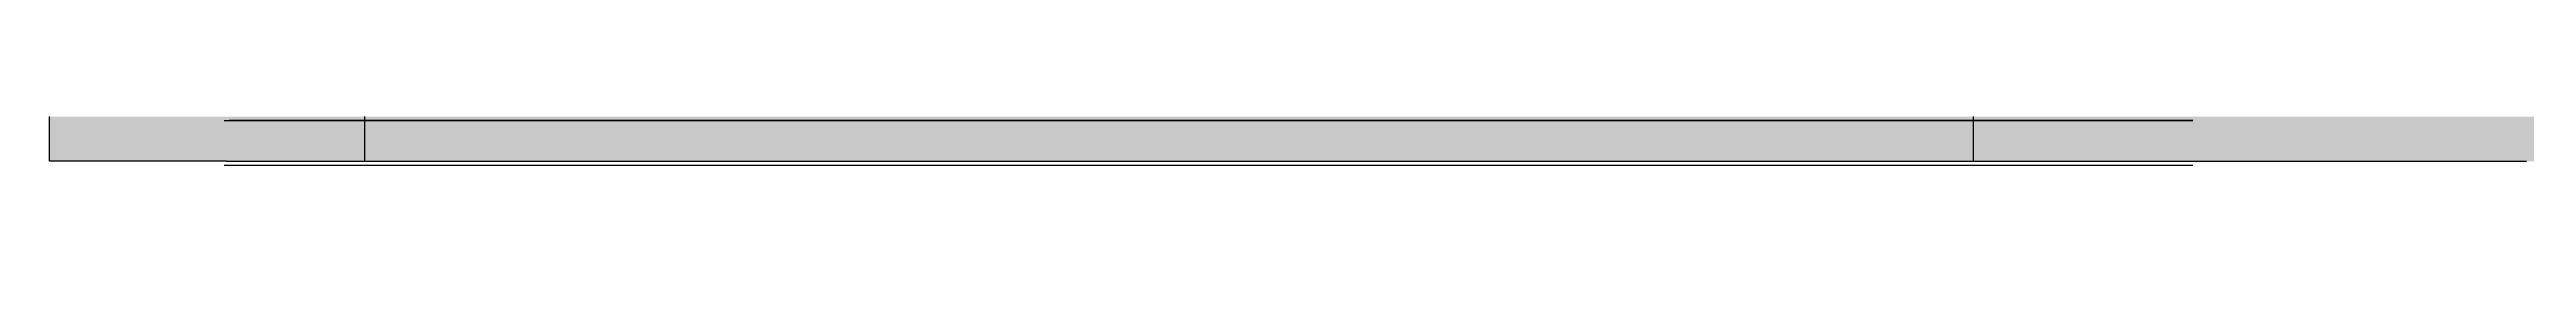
# Model space of a CAD drawing. Header units: millimetres. Extents: x -1966 to 205283, y -140015 to 7000.
# Drawn here: x -1966 to 25648, y -982 to 0 of the extents above; entities that cross this region are included whole.
import ezdxf

# ---------------------------------------------------------------- set-up
doc = ezdxf.new("R2010")
doc.units = ezdxf.units.MM
doc.header["$LTSCALE"] = 1000

msp = doc.modelspace()

# ---------------------------------------------------------------- hatches: boundary and pattern name
h = msp.add_hatch(color=256)
h.dxf.hatch_style = 1
h.paths.add_polyline_path([(1548.4, 0.1), (1.5, 0.1), (-1966.5, 0.1), (-1966.5, -499.9), (1.5, -499.9), (1548.4, -499.9)])
h = msp.add_hatch(color=256)
h.dxf.hatch_style = 1
h.paths.add_polyline_path([(19478.4, 0.1), (10469.3, 0.1), (1548.4, 0.1), (1548.4, -499.9), (19478.4, -499.9)])
h.paths.add_polyline_path([(25648, 0.1), (22832.4, 0.1), (22832.3, 0), (22832.2, 0.1), (21950.2, 0.1), (20205.5, 0.1), (20203.9, 0.1), (19478.4, 0.1), (19478.4, -499.9), (21950.2, -499.9), (25648, -499.9)])
h = msp.add_hatch(color=256)
h.dxf.hatch_style = 1
h.paths.add_polyline_path([(32380, 0.1), (25663.6, 0.1), (22832.4, 0.1), (22832.3, 0), (22832.2, 0.1), (21950.2, 0.1), (20205.5, 0.1), (20203.9, 0.1), (19540.9, 0.1), (19478.4, 0.1), (19478.4, -499.9), (21950.2, -499.9), (25648, -499.9), (32380, -499.9), (55110.6, -499.9), (65031.2, -499.9), (65031.2, 0.1), (55050.1, 0.1), (54418.4, 0.1), (54297.1, 0.1)])

# ---------------------------------------------------------------- linework, layer by layer
for p, q in [((-1966.5, -499.9), (-1966.5, 0.1)), ((1548.4, -499.9), (1548.4, 0.1)), ((19478.4, 0.1), (19478.4, -499.9)), ((-18.7, -42), (4198.4, -42)), ((-18.7, -42), (161.9, -42)), ((-18.7, -42), (349.5, -42)), ((-18.7, -42), (257.6, -42)), ((-18.7, -42), (130.2, -42)), ((-18.7, -42), (22.8, -42)), ((-18.7, -42), (510.7, -42)), ((-18.7, -42), (537.9, -42)), ((-18.7, -42), (134.4, -42)), ((-18.7, -42), (256.2, -42)), ((-18.7, -42), (623.9, -42)), ((-18.7, -42), (629.6, -42)), ((-18.7, -42), (448.7, -42)), ((-18.7, -42), (418.1, -42)), ((-18.7, -42), (206.4, -42)), ((-18.7, -42), (394.1, -42)), ((-18.7, -42), (302.2, -42)), ((-18.7, -42), (174.7, -42)), ((-18.7, -42), (67.4, -42)), ((-18.7, -42), (11.4, -42)), ((-18.7, -42), (555.2, -42)), ((-18.7, -42), (179, -42)), ((-18.7, -42), (300.7, -42)), ((-18.7, -42), (3.6, -42)), ((-18.7, -42), (668.4, -42)), ((-18.7, -42), (674.1, -42)), ((-18.7, -42), (493.2, -42)), ((-18.7, -42), (462.7, -42)), ((-18.7, -42), (168.5, -42)), ((-18.7, -42), (356.2, -42)), ((-18.7, -42), (264.3, -42)), ((-18.7, -42), (136.8, -42)), ((-18.7, -42), (29.5, -42)), ((-18.7, -42), (517.3, -42)), ((-18.7, -42), (544.5, -42)), ((-18.7, -42), (141.1, -42)), ((-18.7, -42), (262.8, -42)), ((-18.7, -42), (630.5, -42)), ((-18.7, -42), (636.2, -42)), ((-18.7, -42), (455.3, -42)), ((-18.7, -42), (424.8, -42)), ((-18.7, -42), (209.7, -42)), ((-18.7, -42), (397.4, -42)), ((-18.7, -42), (305.5, -42)), ((-18.7, -42), (178, -42)), ((-18.7, -42), (70.7, -42)), ((-18.7, -42), (14.7, -42)), ((-18.7, -42), (558.6, -42)), ((-18.7, -42), (182.3, -42)), ((-18.7, -42), (304.1, -42)), ((-18.7, -42), (6.9, -42)), ((-18.7, -42), (671.7, -42)), ((-18.7, -42), (677.4, -42)), ((-18.7, -42), (496.5, -42)), ((-18.7, -42), (466, -42)), ((-18.7, -42), (443.1, -42)), ((-18.7, -42), (351.3, -42)), ((-18.7, -42), (223.8, -42)), ((-18.7, -42), (116.5, -42)), ((-18.7, -42), (-15.7, -42)), ((-18.7, -42), (60.5, -42)), ((-18.7, -42), (12.1, -42)), ((-18.7, -42), (19, -42)), ((-18.7, -42), (52.7, -42)), ((-18.7, -42), (717.5, -42)), ((-18.7, -42), (723.2, -42)), ((-18.7, -42), (542.3, -42)), ((-18.7, -42), (511.7, -42)), ((-18.7, -42), (513.6, -42)), ((-18.7, -42), (421.7, -42)), ((-18.7, -42), (186.9, -42)), ((-18.7, -42), (54.8, -42)), ((-18.7, -42), (130.9, -42)), ((-18.7, -42), (16.9, -42)), ((-18.7, -42), (82.6, -42)), ((-18.7, -42), (27.2, -42)), ((-18.7, -42), (89.4, -42)), ((-18.7, -42), (788, -42)), ((-18.7, -42), (793.7, -42)), ((-18.7, -42), (612.8, -42)), ((-18.7, -42), (582.2, -42)), ((-18.7, -42), (504.8, -42)), ((-18.7, -42), (413, -42)), ((-18.7, -42), (178.2, -42)), ((-18.7, -42), (46, -42)), ((-18.7, -42), (122.2, -42)), ((-18.7, -42), (8.2, -42)), ((-18.7, -42), (73.8, -42)), ((-18.7, -42), (18.5, -42)), ((-18.7, -42), (80.7, -42)), ((-18.7, -42), (779.2, -42)), ((-18.7, -42), (784.9, -42)), ((-18.7, -42), (604, -42)), ((-18.7, -42), (573.4, -42)), ((-12.7, -42), (582.4, -42)), ((-9.4, -42), (585.8, -42)), ((-8.9, -42), (349.8, -42)), ((-4.5, -42), (197.7, -42)), ((0, -42), (285.5, -42)), ((2.2, -42), (204.4, -42)), ((3.2, -42), (255.5, -42)), ((4.5, -42), (604.3, -42)), ((8.8, -42), (294.3, -42)), ((13.6, -42), (228, -42)), ((27.2, -42), (50, -42)), ((28.2, -42), (551.8, -42)), ((33.8, -42), (56.6, -42)), ((34.9, -42), (558.5, -42)), ((36.4, -42), (631.5, -42)), ((383.6, -42), (37.8, -42)), ((38.8, -42), (114.4, -42)), ((40.1, -42), (242.3, -42)), ((43.4, -42), (245.6, -42)), ((47.5, -42), (123.1, -42)), ((4198.4, -42), (52, -42)), ((52.8, -42), (411.5, -42)), ((4198.4, -42), (61.4, -42)), ((61.6, -42), (420.3, -42)), ((63.6, -42), (225.3, -42)), ((64.9, -42), (317.2, -42)), ((66.2, -42), (666, -42)), ((67.5, -42), (277.8, -42)), ((70.3, -42), (232, -42)), ((71.7, -42), (94.5, -42)), ((417.6, -42), (71.8, -42)), ((72.8, -42), (596.4, -42)), ((73.6, -42), (326, -42)), ((74.1, -42), (284.5, -42)), ((74.9, -42), (674.8, -42)), ((75, -42), (97.8, -42)), ((75.3, -42), (289.7, -42)), ((76.1, -42), (599.7, -42)), ((84, -42), (298.5, -42)), ((89.1, -42), (291.4, -42)), ((91.8, -42), (580.1, -42)), ((93.1, -42), (296, -42)), ((98.1, -42), (693.2, -42)), ((98.5, -42), (586.7, -42)), ((4198.4, -42), (98.8, -42)), ((99.8, -42), (302.7, -42)), ((106.8, -42), (702, -42)), ((108.2, -42), (269.9, -42)), ((4198.4, -42), (108.2, -42)), ((111.5, -42), (273.2, -42)), ((112, -42), (322.4, -42)), ((115.3, -42), (325.7, -42)), ((120.8, -42), (143.6, -42)), ((121.9, -42), (645.5, -42)), ((124.1, -42), (586.9, -42)), ((127.7, -42), (445, -42)), ((130.8, -42), (593.5, -42)), ((134.4, -42), (451.6, -42)), ((136.4, -42), (624.6, -42)), ((137.7, -42), (340.6, -42)), ((139.7, -42), (627.9, -42)), ((141, -42), (343.9, -42)), ((150.8, -42), (353.1, -42)), ((153.5, -42), (378.7, -42)), ((157.3, -42), (319, -42)), ((159.6, -42), (361.8, -42)), ((160.1, -42), (385.3, -42)), ((161.1, -42), (371.5, -42)), ((168.7, -42), (631.4, -42)), ((172, -42), (634.7, -42)), ((172.3, -42), (489.5, -42)), ((175.6, -42), (492.8, -42)), ((182.5, -42), (205.3, -42)), ((183.6, -42), (707.2, -42)), ((185.5, -42), (673.7, -42)), ((186.7, -42), (389.6, -42)), ((189.2, -42), (559.9, -42)), ((191.3, -42), (214.1, -42)), ((192.3, -42), (715.9, -42)), ((195.9, -42), (566.6, -42)), ((197.8, -42), (201, -42)), ((198, -42), (423.2, -42)), ((21929.9, -42), (201, -42)), ((201, -42), (216.7, -42)), ((21929.9, -42), (201, -42)), ((201.3, -42), (426.5, -42)), ((21929.9, -42), (216.7, -42)), ((217.8, -42), (680.5, -42)), ((219, -42), (380.7, -42)), ((221.4, -42), (538.6, -42)), ((222.8, -42), (433.2, -42)), ((227.7, -42), (389.4, -42)), ((228, -42), (300.9, -42)), ((231.6, -42), (466.8, -42)), ((231.6, -42), (441.9, -42)), ((233.8, -42), (604.5, -42)), ((234.7, -42), (307.5, -42)), ((237.1, -42), (607.8, -42)), ((238.3, -42), (473.4, -42)), ((244.5, -42), (472.5, -42)), ((247.1, -42), (472.3, -42)), ((247.2, -42), (735.4, -42)), ((248.4, -42), (451.4, -42)), ((251.1, -42), (479.1, -42)), ((255.9, -42), (744.2, -42)), ((257.2, -42), (460.1, -42)), ((263, -42), (434.2, -42)), ((269.6, -42), (440.8, -42)), ((272.6, -42), (345.4, -42)), ((274.4, -42), (628.2, -42)), ((275.9, -42), (348.7, -42)), ((276.2, -42), (511.3, -42)), ((278.1, -42), (482.2, -42)), ((279.5, -42), (514.7, -42)), ((279.5, -42), (742.2, -42)), ((281.1, -42), (634.9, -42)), ((282.4, -42), (599.4, -42)), ((628.2, -42), (282.4, -42)), ((282.9, -42), (653.6, -42)), ((283.1, -42), (600.3, -42)), ((283.8, -42), (412.9, -42)), ((284.8, -42), (488.9, -42)), ((288.2, -42), (751, -42)), ((289, -42), (517, -42)), ((289.1, -42), (606.1, -42)), ((634.9, -42), (289.1, -42)), ((290.4, -42), (419.6, -42)), ((291.8, -42), (609.1, -42)), ((292.3, -42), (520.3, -42)), ((307.5, -42), (478.7, -42)), ((307.9, -42), (611, -42)), ((308.8, -42), (534, -42)), ((310.9, -42), (482, -42)), ((314.6, -42), (617.6, -42)), ((317.6, -42), (542.8, -42)), ((319, -42), (672.8, -42)), ((321.7, -42), (394.5, -42)), ((322.3, -42), (676.1, -42)), ((322.7, -42), (526.8, -42)), ((325.2, -42), (560.4, -42)), ((326, -42), (530.1, -42)), ((327, -42), (644, -42)), ((672.8, -42), (327, -42)), ((328.3, -42), (457.5, -42)), ((330.3, -42), (647.3, -42)), ((676.1, -42), (330.3, -42)), ((331.6, -42), (460.8, -42)), ((338.1, -42), (566.1, -42)), ((340.7, -42), (517.2, -42)), ((342.9, -42), (629.1, -42)), ((344.6, -42), (715.3, -42)), ((347.3, -42), (523.8, -42)), ((349.6, -42), (635.8, -42)), ((352.5, -42), (655.5, -42)), ((353.3, -42), (724, -42)), ((355.8, -42), (658.8, -42)), ((356.6, -42), (527.8, -42)), ((368.1, -42), (721.8, -42)), ((371.7, -42), (575.9, -42)), ((376, -42), (693, -42)), ((721.8, -42), (376, -42)), ((377.4, -42), (506.6, -42)), ((383.4, -42), (456.2, -42)), ((385.3, -42), (561.7, -42)), ((386.9, -42), (622.1, -42)), ((387.5, -42), (673.7, -42)), ((388.6, -42), (565, -42)), ((390.8, -42), (677, -42)), ((392.1, -42), (465, -42)), ((395.7, -42), (630.9, -42)), ((399.8, -42), (627.8, -42)), ((401.6, -42), (704.6, -42)), ((402.4, -42), (590.8, -42)), ((404, -42), (523, -42)), ((408.6, -42), (636.6, -42)), ((409.1, -42), (597.5, -42)), ((410.7, -42), (529.7, -42)), ((418.3, -42), (589.5, -42)), ((427.1, -42), (598.2, -42)), ((429.8, -42), (783.5, -42)), ((433.5, -42), (637.6, -42)), ((434.3, -42), (610.8, -42)), ((436.5, -42), (722.8, -42)), ((437.7, -42), (754.7, -42)), ((783.5, -42), (437.7, -42)), ((438.5, -42), (792.3, -42)), ((439.1, -42), (568.3, -42)), ((442.2, -42), (646.3, -42)), ((442.8, -42), (622, -42)), ((446.1, -42), (569.2, -42)), ((446.5, -42), (763.5, -42)), ((792.3, -42), (446.5, -42)), ((447, -42), (635.4, -42)), ((447.9, -42), (577, -42)), ((448.6, -42), (567.6, -42)), ((449.4, -42), (628.7, -42)), ((450.3, -42), (638.7, -42)), ((451.9, -42), (570.9, -42)), ((452.7, -42), (575.9, -42)), ((463.3, -42), (766.3, -42)), ((472, -42), (775.1, -42)), ((482.5, -42), (615.4, -42)), ((487.4, -42), (666.6, -42)), ((489.2, -42), (622.1, -42)), ((490.6, -42), (613.8, -42)), ((490.7, -42), (669.9, -42)), ((493.9, -42), (617.1, -42)), ((496, -42), (684.4, -42)), ((496, -42), (672.5, -42)), ((497.7, -42), (616.7, -42)), ((498.2, -42), (784.5, -42)), ((504.8, -42), (681.3, -42)), ((507, -42), (793.2, -42)), ((513.6, -42), (631.1, -42)), ((520.3, -42), (637.7, -42)), ((524.7, -42), (694.7, -42)), ((527.1, -42), (660, -42)), ((530.4, -42), (663.3, -42)), ((536.4, -42), (715.7, -42)), ((539.7, -42), (662.8, -42)), ((557.7, -42), (746.1, -42)), ((558.2, -42), (675.6, -42)), ((559.4, -42), (678.4, -42)), ((561.5, -42), (679, -42)), ((566.5, -42), (754.9, -42)), ((568.1, -42), (687.1, -42)), ((576.2, -42), (709, -42)), ((598.1, -42), (777.4, -42)), ((601.4, -42), (724.5, -42)), ((606.9, -42), (786.1, -42)), ((607.3, -42), (724.7, -42)), ((610.2, -42), (733.3, -42)), ((637.9, -42), (770.7, -42)), ((646.6, -42), (779.5, -42)), ((669, -42), (786.4, -42)), ((677.7, -42), (795.2, -42)), ((848.9, -42), (1017.4, -42)), ((1172.9, -42), (1188.6, -42)), ((1496.9, -42), (1512.6, -42)), ((4198.4, -42), (1854.7, -42)), ((4198.4, -42), (2657, -42)), ((3893.9, -42), (4210, -42)), ((3893.9, -42), (3938.3, -42)), ((10272, -42), (3913, -42)), ((3938.3, -42), (3913, -42)), ((9202.3, -42), (3938.3, -42)), ((9202.3, -42), (4059.8, -42)), ((4076.6, -42), (4059.8, -42)), ((9932, -42), (4076.6, -42)), ((4131.2, -42), (21929.9, -42)), ((4131.2, -42), (4162.8, -42)), ((21929.9, -42), (4162.8, -42)), ((4198.4, -42), (4398.4, -42)), ((4267.2, -42), (4242, -42)), ((4398, -42), (4381.1, -42)), ((4398.5, -41), (4398.4, -41)), ((4398.4, -42), (4398.4, -41)), ((4398.5, -42), (4398.4, -42)), ((4398.5, -42), (4398.4, -42)), ((4398.5, -42), (4398.4, -42)), ((4398.5, -42), (4398.4, -42)), ((4398.5, -42), (4398.4, -42)), ((4398.5, -42), (4398.4, -42)), ((4398.5, -42), (4398.4, -42)), ((4398.5, -42), (4398.5, -41)), ((4398.5, -42), (4498.5, -42)), ((4452.6, -42), (4484.1, -42)), ((4548.5, -42), (4498.5, -42)), ((4648.5, -42), (4548.5, -42)), ((5998.5, -42), (4648.5, -42)), ((7998.5, -42), (5998.5, -42)), ((13492.9, -42), (7854.7, -42)), ((7998.5, -42), (9998.5, -42)), ((11889, -42), (9609.9, -42)), ((12296.6, -42), (9932, -42)), ((9998.5, -42), (11498.5, -42)), ((13492.9, -42), (10272, -42)), ((13366.3, -42), (11001.8, -42)), ((14222.7, -42), (11001.8, -42)), ((11498.5, -42), (12998.5, -42)), ((15126.4, -42), (11889, -42)), ((15856.2, -42), (12618.7, -42)), ((14562.7, -42), (12618.7, -42)), ((12998.5, -42), (14998.5, -42)), ((15709.5, -42), (13664.8, -42)), ((16587.2, -42), (14222.7, -42)), ((16057.9, -42), (14562.7, -42)), ((16779.2, -42), (14734.5, -42)), ((15126.4, -42), (14921.7, -42)), ((14998.5, -42), (16998.5, -42)), ((17656.9, -42), (15292.4, -42)), ((16787.7, -42), (15292.4, -42)), ((20894.4, -42), (15856.2, -42)), ((16057.9, -42), (16787.7, -42)), ((21929.9, -42), (16676.8, -42)), ((16998.5, -42), (17948.5, -42)), ((17948.5, -42), (18048.5, -42)), ((20000.1, -42), (17955.4, -42)), ((18098.5, -42), (18048.5, -42)), ((18198.5, -42), (18098.5, -42)), ((18198.5, -42), (18398.4, -42)), ((21929.9, -42), (18398.4, -42)), ((21929.9, -42), (18398.4, -42)), ((21929.9, -42), (18398.4, -42)), ((21929.9, -42), (18398.4, -42)), ((21929.9, -42), (18398.4, -42)), ((20346.3, -42), (18398.4, -42)), ((19544, -42), (18398.4, -42)), ((21929.9, -42), (18398.4, -42)), ((21069.9, -42), (19025.2, -42)), ((19538.1, -42), (21929.9, -42)), ((21929.9, -42), (19538.1, -42)), ((21929.9, -42), (20575.7, -42)), ((21929.9, -42), (21378, -42)), ((1.5, -499.9), (-1966.5, -499.9)), ((-18.7, -542), (21929.9, -542)), ((1.5, -499.9), (1548.4, -499.9)), ((1548.4, -499.9), (19478.4, -499.9)), ((19478.4, -499.9), (21950.2, -499.9)), ((21950.2, -499.9), (25648, -499.9))]:
    msp.add_line(p, q)

doc.saveas('drawing.dxf')
